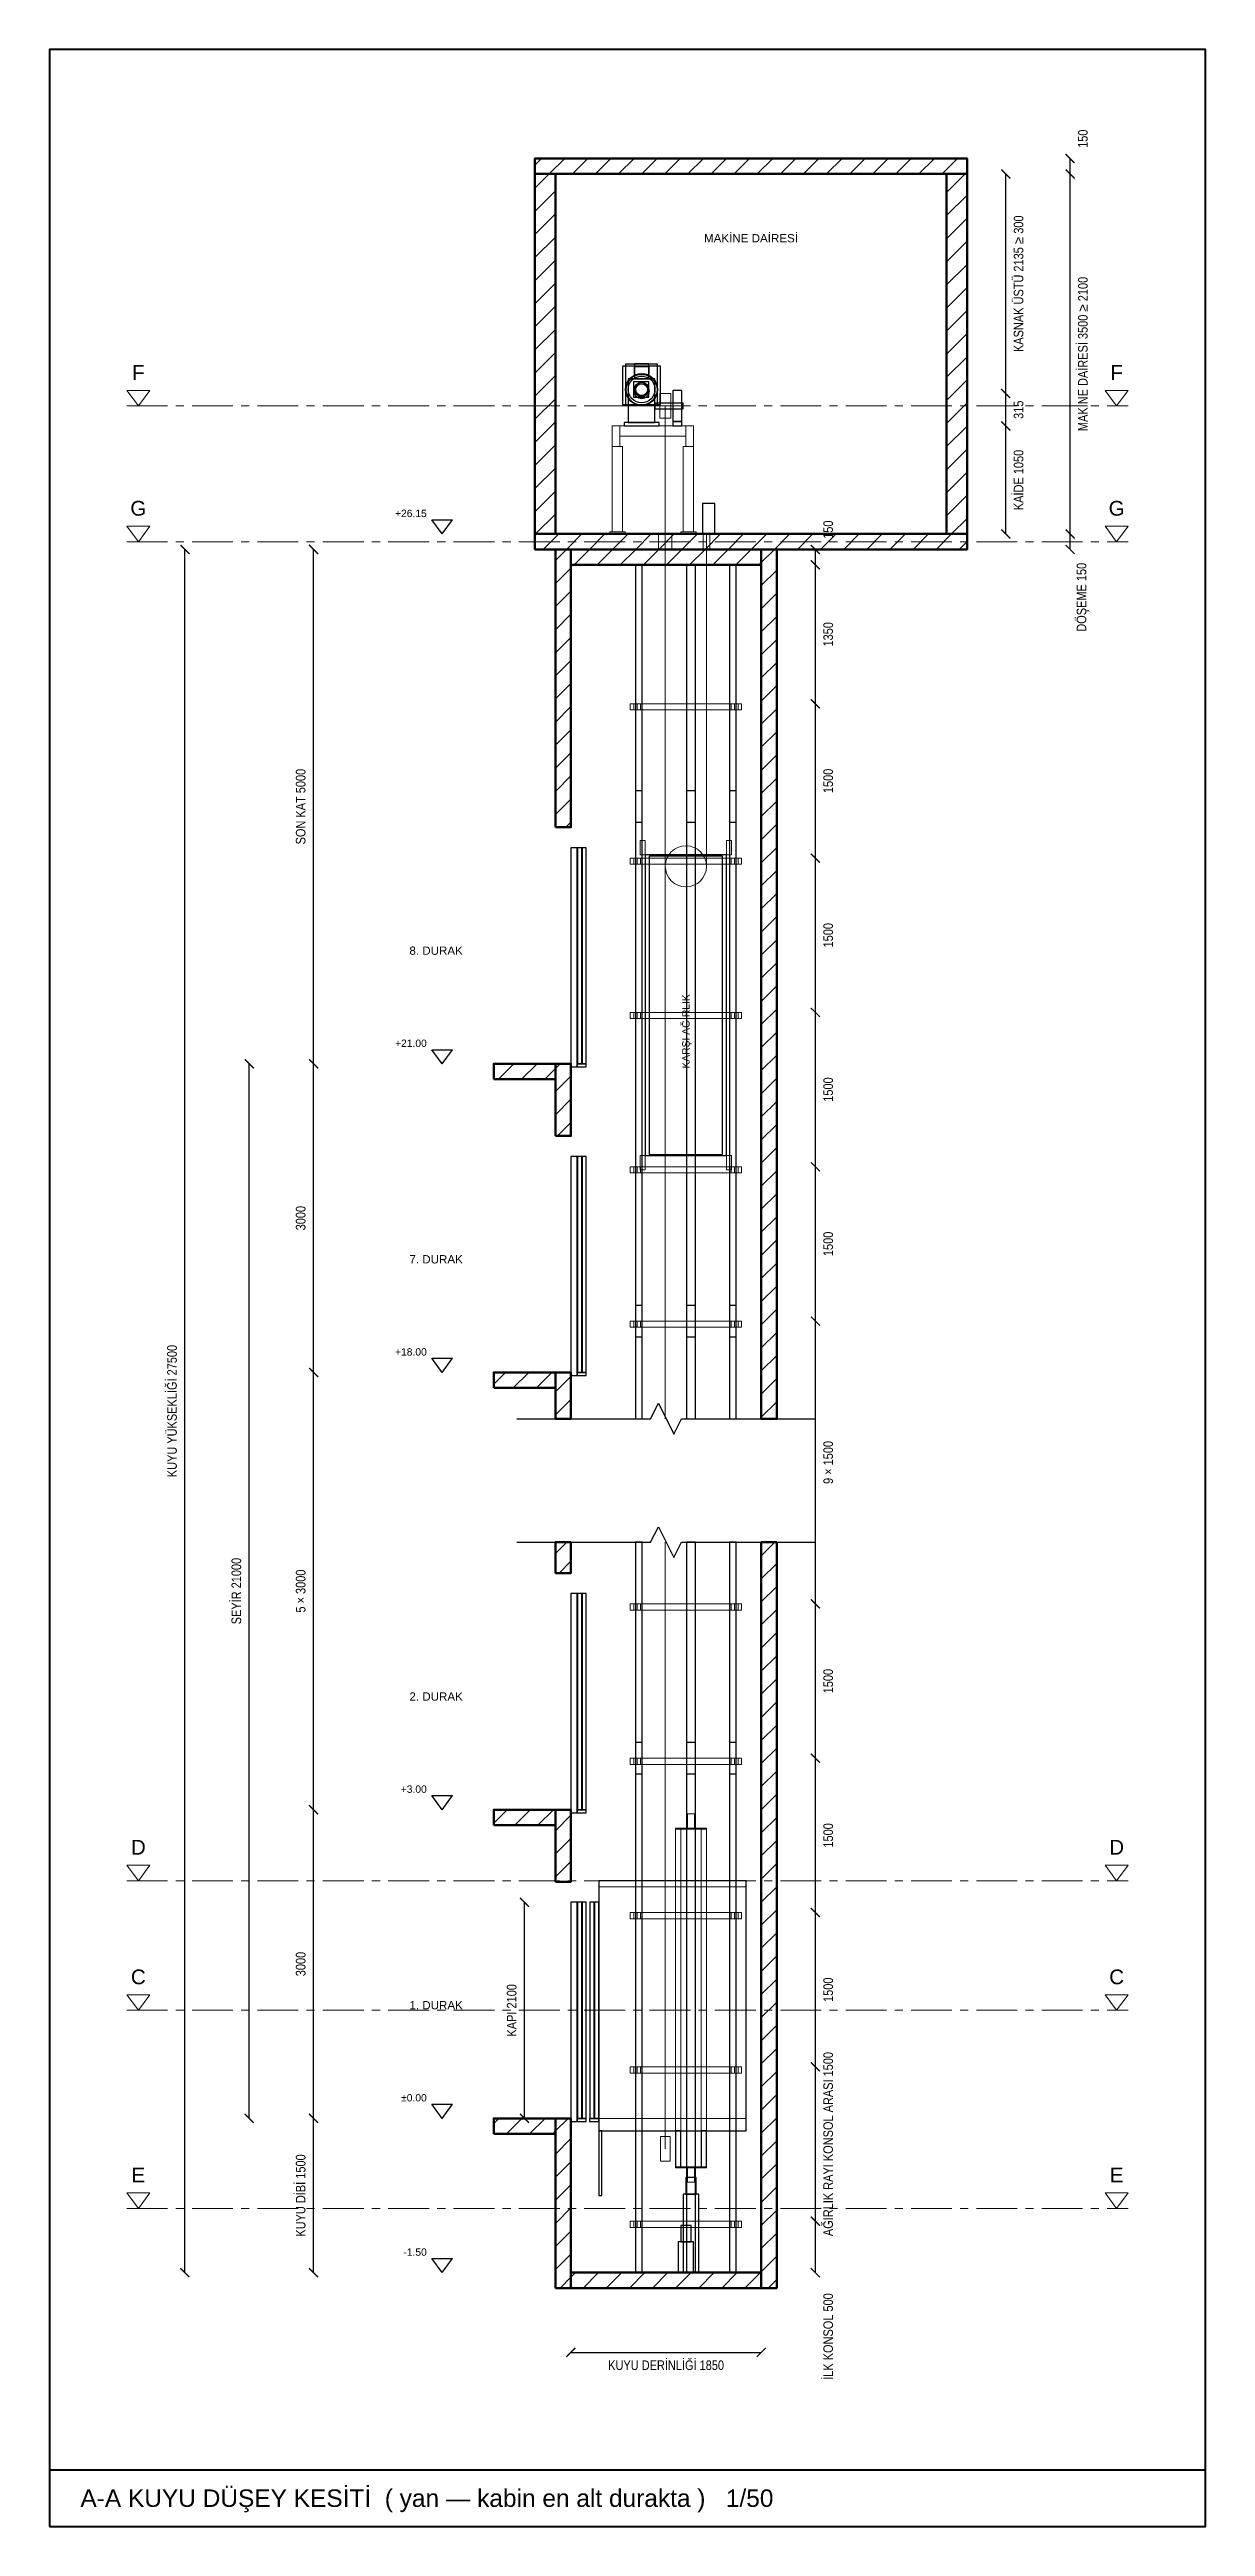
# Model space of a CAD drawing. Header units: millimetres. Extents: x -4216 to -974, y 1159 to 1759.
# Drawn here: x -4002.5 to -3777.9, y 1267.9 to 1749.4 of the extents above; entities that cross this region are included whole.
import ezdxf
from ezdxf.enums import TextEntityAlignment as Align

# ---------------------------------------------------------------- set-up
doc = ezdxf.new("R2010")
doc.units = ezdxf.units.MM
doc.linetypes.add('CENTER', pattern=[5.08, 3.175, -0.635, 0.635, -0.635])
doc.linetypes.add('DASHED', pattern=[1.524, 1.27, -0.254])
for name, color, linetype, lineweight in [('AGIRLIK', 30, 'Continuous', 30), ('BAGLANTI', 8, 'Continuous', 25), ('CERCEVE', 7, 'Continuous', 40), ('GIZLI', 8, 'DASHED', 13), ('HALAT', 6, 'Continuous', 18), ('KABIN', 7, 'Continuous', 30), ('KABIN-IC', 6, 'Continuous', 20), ('KAPI', 30, 'Continuous', 30), ('KASNAK', 90, 'Continuous', 20), ('KONSOL', 3, 'Continuous', 18), ('KUYU-DUVAR', 7, 'Continuous', 50), ('KUYU-IC', 7, 'Continuous', 25), ('MAKINE', 5, 'Continuous', 30), ('OLCU', 5, 'Continuous', 13), ('PATEN', 200, 'Continuous', 20), ('RAY', 3, 'Continuous', 25), ('SASE', 6, 'Continuous', 30), ('SEVIYE', 2, 'Continuous', 13), ('TAMPON', 200, 'Continuous', 25), ('TARAMA', 8, 'Continuous', 13), ('YAZI', 7, 'Continuous', 0)]:
    doc.layers.add(name, color=color, linetype=linetype, lineweight=lineweight)
doc.styles.add('ASANSOR', font='arial.ttf')
doc.styles.add('OpenSansCondensed-Light', font='OpenSansCondensed-Light.ttf')
doc.dimstyles.new('EZDXF', dxfattribs={"dimtxt": 0.25, "dimasz": 0.175, "dimexe": 0.375, "dimexo": 0.125, "dimgap": 0.1, "dimtad": 1, "dimlfac": 100, "dimzin": 12, "dimdsep": 46, "dimtxsty": 'OpenSansCondensed-Light', "dimblk": 'ARCHTICK', "dimcen": 2.5, "dimazin": 3, "dimtfac": 0.5, "dimtmove": 2, "dimatfit": 3})

# ---------------------------------------------------------------- blocks, each defined once
blk = doc.blocks.new('_ARCHTICK')
at = {"color": 0, "linetype": 'BYBLOCK', "const_width": 0.15}
blk.add_lwpolyline([(-0.5, -0.5), (0.5, 0.5)], dxfattribs=at)
blk = doc.blocks.new('CIZIM_KUYU_KESITI_YAN', base_point=(-5065, -3967))
at = {"layer": 'TARAMA'}
h = blk.add_hatch(dxfattribs=at)
h.set_pattern_fill('ANSI31', scale=50)
h.paths.add_polyline_path([(-350, 18900), (3850, 18900), (3850, 19050), (-350, 19050)])
h = blk.add_hatch(dxfattribs=at)
h.set_pattern_fill('ANSI31', scale=50)
h.paths.add_polyline_path([(-350, 15400), (-150, 15400), (-150, 18900), (-350, 18900)])
h = blk.add_hatch(dxfattribs=at)
h.set_pattern_fill('ANSI31', scale=50)
h.paths.add_polyline_path([(3650, 15400), (3850, 15400), (3850, 18900), (3650, 18900)])
h = blk.add_hatch(dxfattribs=at)
h.set_pattern_fill('ANSI31', scale=50)
h.paths.add_polyline_path([(-350, 15250), (3850, 15250), (3850, 15400), (-350, 15400)])
h = blk.add_hatch(dxfattribs=at)
h.set_pattern_fill('ANSI31', scale=50)
h.paths.add_polyline_path([(-150, 12550), (0, 12550), (0, 15250), (-150, 15250)])
h = blk.add_hatch(dxfattribs=at)
h.set_pattern_fill('ANSI31', scale=50)
h.paths.add_polyline_path([(0, 15100), (1850, 15100), (1850, 15250), (0, 15250)])
h = blk.add_hatch(dxfattribs=at)
h.set_pattern_fill('ANSI31', scale=50)
h.paths.add_polyline_path([(1850, 6800), (2000, 6800), (2000, 15250), (1850, 15250)])
h = blk.add_hatch(dxfattribs=at)
h.set_pattern_fill('ANSI31', scale=50)
h.paths.add_polyline_path([(-750, 10100), (-150, 10100), (-150, 10250), (-750, 10250)])
h = blk.add_hatch(dxfattribs=at)
h.set_pattern_fill('ANSI31', scale=50)
h.paths.add_polyline_path([(-150, 9550), (0, 9550), (0, 10250), (-150, 10250)])
h = blk.add_hatch(dxfattribs=at)
h.set_pattern_fill('ANSI31', scale=50)
h.paths.add_polyline_path([(-750, 7100), (-150, 7100), (-150, 7250), (-750, 7250)])
h = blk.add_hatch(dxfattribs=at)
h.set_pattern_fill('ANSI31', scale=50)
h.paths.add_polyline_path([(-150, 6800), (0, 6800), (0, 7250), (-150, 7250)])
h = blk.add_hatch(dxfattribs=at)
h.set_pattern_fill('ANSI31', scale=50)
h.paths.add_polyline_path([(-150, 5300), (0, 5300), (0, 5600), (-150, 5600)])
h = blk.add_hatch(dxfattribs=at)
h.set_pattern_fill('ANSI31', scale=50)
h.paths.add_polyline_path([(1850, -1650), (2000, -1650), (2000, 5600), (1850, 5600)])
h = blk.add_hatch(dxfattribs=at)
h.set_pattern_fill('ANSI31', scale=50)
h.paths.add_polyline_path([(-750, 2850), (-150, 2850), (-150, 3000), (-750, 3000)])
h = blk.add_hatch(dxfattribs=at)
h.set_pattern_fill('ANSI31', scale=50)
h.paths.add_polyline_path([(-150, 2300), (0, 2300), (0, 3000), (-150, 3000)])
h = blk.add_hatch(dxfattribs=at)
h.set_pattern_fill('ANSI31', scale=50)
h.paths.add_polyline_path([(-750, -150), (-150, -150), (-150, 0), (-750, 0)])
h = blk.add_hatch(dxfattribs=at)
h.set_pattern_fill('ANSI31', scale=50)
h.paths.add_polyline_path([(-150, -1650), (0, -1650), (0, 0), (-150, 0)])
h = blk.add_hatch(dxfattribs=at)
h.set_pattern_fill('ANSI31', scale=50)
h.paths.add_polyline_path([(0, -1650), (1850, -1650), (1850, -1500), (0, -1500)])
at = {"layer": 'AGIRLIK', "ltscale": 125}
for points in [[(722, 9360), (1512, 9360), (1512, 12280), (722, 12280)], [(762, 9370), (1472, 9370), (1472, 12270), (762, 12270)]]:
    blk.add_lwpolyline(points, close=True, dxfattribs=at)
at = {"layer": 'BAGLANTI', "ltscale": 125}
blk.add_lwpolyline([(1278, 15400), (1398, 15400), (1398, 15698), (1278, 15698)], close=True, dxfattribs=at)
at = {"layer": 'CERCEVE', "ltscale": 125}
blk.add_line((-5065, -3417), (6165, -3417), dxfattribs=at)
blk.add_lwpolyline([(-5065, -3967), (6165, -3967), (6165, 20109), (-5065, 20109)], close=True, dxfattribs=at)
at = {"layer": 'GIZLI', "ltscale": 125}
for points in [[(852.55, 15250), (981.45, 15250), (981.45, 15400), (852.55, 15400)], [(852.55, 15250), (981.45, 15250), (981.45, 15400), (852.55, 15400)], [(1283.75, 15250), (1350.25, 15250), (1350.25, 15400), (1283.75, 15400)]]:
    blk.add_lwpolyline(points, close=True, dxfattribs=at)
at = {"layer": 'HALAT', "ltscale": 125}
for p, q in [((917, 6800), (917, 16645)), ((917, 12170), (917, 16645)), ((1317, 12170), (1317, 15400)), ((917, -295), (917, 5600))]:
    blk.add_line(p, q, dxfattribs=at)
at = {"layer": 'KABIN', "ltscale": 125}
for points in [[(270, -120), (1703, -120), (1703, 2310), (270, 2310)], [(180, -30), (270, -30), (270, 0), (180, 0)], [(270, -750), (300, -750), (300, -120), (270, -120)]]:
    blk.add_lwpolyline(points, close=True, dxfattribs=at)
at = {"layer": 'KABIN-IC', "ltscale": 125}
for points in [[(1017, -480), (1067, -480), (1067, 2820), (1017, 2820)], [(1017, 2810), (1317, 2810), (1317, 2820), (1017, 2820)], [(1267, -480), (1317, -480), (1317, 2820), (1267, 2820)], [(270, 0), (1703, 0), (1703, 2250), (270, 2250)], [(1017, -480), (1317, -480), (1317, -470), (1017, -470)]]:
    blk.add_lwpolyline(points, close=True, dxfattribs=at)
at = {"layer": 'KAPI', "ltscale": 125}
for points in [[(0, 10220), (60, 10220), (60, 12350), (0, 12350)], [(0, 10220), (60, 10220), (60, 12350), (0, 12350)], [(65, 10250), (105, 10250), (105, 12350), (65, 12350)], [(110, 10250), (150, 10250), (150, 12350), (110, 12350)], [(60, 10220), (150, 10220), (150, 10250), (60, 10250)], [(0, 7220), (60, 7220), (60, 9350), (0, 9350)], [(0, 7220), (60, 7220), (60, 9350), (0, 9350)], [(65, 7250), (105, 7250), (105, 9350), (65, 9350)], [(110, 7250), (150, 7250), (150, 9350), (110, 9350)], [(60, 7220), (150, 7220), (150, 7250), (60, 7250)], [(0, 2970), (60, 2970), (60, 5100), (0, 5100)], [(0, 2970), (60, 2970), (60, 5100), (0, 5100)], [(65, 3000), (105, 3000), (105, 5100), (65, 5100)], [(110, 3000), (150, 3000), (150, 5100), (110, 5100)], [(60, 2970), (150, 2970), (150, 3000), (60, 3000)], [(0, -30), (60, -30), (60, 2100), (0, 2100)], [(0, -30), (60, -30), (60, 2100), (0, 2100)], [(65, 0), (105, 0), (105, 2100), (65, 2100)], [(110, 0), (150, 0), (150, 2100), (110, 2100)], [(185, 0), (225, 0), (225, 2100), (185, 2100)], [(230, 0), (270, 0), (270, 2100), (230, 2100)], [(60, -30), (150, -30), (150, 0), (60, 0)]]:
    blk.add_lwpolyline(points, close=True, dxfattribs=at)
at = {"layer": 'KASNAK', "ltscale": 125}
for points in [[(864.5, 16525), (969.5, 16525), (969.5, 16765), (864.5, 16765)], [(871, -415), (963, -415), (963, -175), (871, -175)]]:
    blk.add_lwpolyline(points, close=True, dxfattribs=at)
blk.add_circle((1117, 12170), 200, dxfattribs=at)
at = {"layer": 'KONSOL', "ltscale": 125}
for points in [[(402, 16250), (477, 16250), (477, 16450), (402, 16450)], [(477, 16350), (1117, 16350), (1117, 16450), (477, 16450)], [(1117, 16250), (1192, 16250), (1192, 16450), (1117, 16450)], [(402, 15420), (502, 15420), (502, 16250), (402, 16250)], [(1092, 15420), (1192, 15420), (1192, 16250), (1092, 16250)], [(377, 15400), (527, 15400), (527, 15420), (377, 15420)], [(1067, 15400), (1217, 15400), (1217, 15420), (1067, 15420)], [(577, 13690), (1657, 13690), (1657, 13750), (577, 13750)], [(577, 13690), (677, 13690), (677, 13750), (577, 13750)], [(610.33333, 13690), (643.66667, 13690), (643.66667, 13750), (610.33333, 13750)], [(1557, 13690), (1657, 13690), (1657, 13750), (1557, 13750)], [(1590.33333, 13690), (1623.66667, 13690), (1623.66667, 13750), (1590.33333, 13750)], [(577, 12190), (1657, 12190), (1657, 12250), (577, 12250)], [(577, 12190), (677, 12190), (677, 12250), (577, 12250)], [(610.33333, 12190), (643.66667, 12190), (643.66667, 12250), (610.33333, 12250)], [(1557, 12190), (1657, 12190), (1657, 12250), (1557, 12250)], [(1590.33333, 12190), (1623.66667, 12190), (1623.66667, 12250), (1590.33333, 12250)], [(577, 10690), (1657, 10690), (1657, 10750), (577, 10750)], [(577, 10690), (677, 10690), (677, 10750), (577, 10750)], [(610.33333, 10690), (643.66667, 10690), (643.66667, 10750), (610.33333, 10750)], [(1557, 10690), (1657, 10690), (1657, 10750), (1557, 10750)], [(1590.33333, 10690), (1623.66667, 10690), (1623.66667, 10750), (1590.33333, 10750)], [(577, 9190), (1657, 9190), (1657, 9250), (577, 9250)], [(577, 9190), (677, 9190), (677, 9250), (577, 9250)], [(610.33333, 9190), (643.66667, 9190), (643.66667, 9250), (610.33333, 9250)], [(1557, 9190), (1657, 9190), (1657, 9250), (1557, 9250)], [(1590.33333, 9190), (1623.66667, 9190), (1623.66667, 9250), (1590.33333, 9250)], [(577, 7690), (1657, 7690), (1657, 7750), (577, 7750)], [(577, 7690), (677, 7690), (677, 7750), (577, 7750)], [(610.33333, 7690), (643.66667, 7690), (643.66667, 7750), (610.33333, 7750)], [(1557, 7690), (1657, 7690), (1657, 7750), (1557, 7750)], [(1590.33333, 7690), (1623.66667, 7690), (1623.66667, 7750), (1590.33333, 7750)], [(577, 4940), (1657, 4940), (1657, 5000), (577, 5000)], [(577, 4940), (677, 4940), (677, 5000), (577, 5000)], [(610.33333, 4940), (643.66667, 4940), (643.66667, 5000), (610.33333, 5000)], [(1557, 4940), (1657, 4940), (1657, 5000), (1557, 5000)], [(1590.33333, 4940), (1623.66667, 4940), (1623.66667, 5000), (1590.33333, 5000)], [(577, 3440), (1657, 3440), (1657, 3500), (577, 3500)], [(577, 3440), (677, 3440), (677, 3500), (577, 3500)], [(610.33333, 3440), (643.66667, 3440), (643.66667, 3500), (610.33333, 3500)], [(1557, 3440), (1657, 3440), (1657, 3500), (1557, 3500)], [(1590.33333, 3440), (1623.66667, 3440), (1623.66667, 3500), (1590.33333, 3500)], [(577, 1940), (1657, 1940), (1657, 2000), (577, 2000)], [(577, 1940), (677, 1940), (677, 2000), (577, 2000)], [(610.33333, 1940), (643.66667, 1940), (643.66667, 2000), (610.33333, 2000)], [(1557, 1940), (1657, 1940), (1657, 2000), (1557, 2000)], [(1590.33333, 1940), (1623.66667, 1940), (1623.66667, 2000), (1590.33333, 2000)], [(577, 440), (1657, 440), (1657, 500), (577, 500)], [(577, 440), (677, 440), (677, 500), (577, 500)], [(610.33333, 440), (643.66667, 440), (643.66667, 500), (610.33333, 500)], [(1557, 440), (1657, 440), (1657, 500), (1557, 500)], [(1590.33333, 440), (1623.66667, 440), (1623.66667, 500), (1590.33333, 500)], [(577, -1060), (1657, -1060), (1657, -1000), (577, -1000)], [(577, -1060), (677, -1060), (677, -1000), (577, -1000)], [(610.33333, -1060), (643.66667, -1060), (643.66667, -1000), (610.33333, -1000)], [(1557, -1060), (1657, -1060), (1657, -1000), (1557, -1000)], [(1590.33333, -1060), (1623.66667, -1060), (1623.66667, -1000), (1590.33333, -1000)]]:
    blk.add_lwpolyline(points, close=True, dxfattribs=at)
at = {"layer": 'KUYU-DUVAR', "ltscale": 125}
for points in [[(-350, 18900), (3850, 18900), (3850, 19050), (-350, 19050)], [(-350, 15400), (-150, 15400), (-150, 18900), (-350, 18900)], [(3650, 15400), (3850, 15400), (3850, 18900), (3650, 18900)], [(-350, 15250), (3850, 15250), (3850, 15400), (-350, 15400)], [(-150, 12550), (0, 12550), (0, 15250), (-150, 15250)], [(0, 15100), (1850, 15100), (1850, 15250), (0, 15250)], [(1850, 6800), (2000, 6800), (2000, 15250), (1850, 15250)], [(-750, 10100), (-150, 10100), (-150, 10250), (-750, 10250)], [(-150, 9550), (0, 9550), (0, 10250), (-150, 10250)], [(-750, 7100), (-150, 7100), (-150, 7250), (-750, 7250)], [(-150, 6800), (0, 6800), (0, 7250), (-150, 7250)], [(-150, 5300), (0, 5300), (0, 5600), (-150, 5600)], [(1850, -1650), (2000, -1650), (2000, 5600), (1850, 5600)], [(-750, 2850), (-150, 2850), (-150, 3000), (-750, 3000)], [(-150, 2300), (0, 2300), (0, 3000), (-150, 3000)], [(-750, -150), (-150, -150), (-150, 0), (-750, 0)], [(-150, -1650), (0, -1650), (0, 0), (-150, 0)], [(0, -1650), (1850, -1650), (1850, -1500), (0, -1500)]]:
    blk.add_lwpolyline(points, close=True, dxfattribs=at)
at = {"layer": 'KUYU-IC', "ltscale": 125}
for p, q in [((-1350, 15537.5), (-1150, 15537.5)), ((-1250, 15400), (-1350, 15537.5)), ((-1250, 15400), (-1150, 15537.5)), ((-1350, 10387.5), (-1150, 10387.5)), ((-1250, 10250), (-1350, 10387.5)), ((-1250, 10250), (-1150, 10387.5)), ((-1350, 7387.5), (-1150, 7387.5)), ((-1250, 7250), (-1350, 7387.5)), ((-1250, 7250), (-1150, 7387.5)), ((-525, 6800), (775, 6800)), ((775, 6800), (850, 6950)), ((850, 6950), (1000, 6650)), ((1000, 6650), (1075, 6800)), ((1075, 6800), (2375, 6800)), ((-525, 5600), (775, 5600)), ((775, 5600), (850, 5750)), ((850, 5750), (1000, 5450)), ((1000, 5450), (1075, 5600)), ((1075, 5600), (2375, 5600)), ((-1350, 3137.5), (-1150, 3137.5)), ((-1250, 3000), (-1350, 3137.5)), ((-1250, 3000), (-1150, 3137.5)), ((-1350, 137.5), (-1150, 137.5)), ((-1250, 0), (-1350, 137.5)), ((-1250, 0), (-1150, 137.5)), ((-1350, -1362.5), (-1150, -1362.5)), ((-1250, -1500), (-1350, -1362.5)), ((-1250, -1500), (-1150, -1362.5))]:
    blk.add_line(p, q, dxfattribs=at)
at = {"layer": 'MAKINE', "ltscale": 125}
for points in [[(502, 16660), (872, 16660), (872, 17030), (502, 17030)], [(532, 16650), (842, 16650), (842, 17050), (532, 17050)], [(557, 16485), (817, 16485), (817, 16907), (557, 16907)], [(607, 16730), (757, 16730), (757, 16880), (607, 16880)], [(615, 16950), (759, 16950), (759, 17025), (615, 17025)], [(617, 16907), (757, 16907), (757, 17055), (617, 17055)], [(817, 16617.5), (1092, 16617.5), (1092, 16672.5), (817, 16672.5)], [(992, 16495), (1077, 16495), (1077, 16795), (992, 16795)], [(517, 16450), (857, 16450), (857, 16485), (517, 16485)], [(992, 16450), (1077, 16450), (1077, 16495), (992, 16495)]]:
    blk.add_lwpolyline(points, close=True, dxfattribs=at)
for centre, radius in [((687, 16805), 155), ((687, 16803), 150), ((687, 16805), 130), ((687, 16787), 72.5), ((687, 16805), 70), ((687, 16803), 57.5)]:
    blk.add_circle(centre, radius, dxfattribs=at)
at = {"layer": 'PATEN', "ltscale": 125}
for points in [[(672, 12280), (722, 12280), (722, 12420), (672, 12420)], [(1512, 12280), (1562, 12280), (1562, 12420), (1512, 12420)], [(672, 9220), (722, 9220), (722, 9360), (672, 9360)], [(1512, 9220), (1562, 9220), (1562, 9360), (1512, 9360)], [(1132, 2820), (1202, 2820), (1202, 2960), (1132, 2960)], [(1132, -620), (1202, -620), (1202, -480), (1132, -480)]]:
    blk.add_lwpolyline(points, close=True, dxfattribs=at)
at = {"layer": 'RAY', "ltscale": 125}
for points in [[(627, 6800), (692, 6800), (692, 15100), (627, 15100)], [(1122.5, 6800), (1211.5, 6800), (1211.5, 15100), (1122.5, 15100)], [(1542, 6800), (1607, 6800), (1607, 15100), (1542, 15100)], [(627, 12597.5), (692, 12597.5), (692, 12902.5), (627, 12902.5)], [(1122.5, 12597.5), (1211.5, 12597.5), (1211.5, 12902.5), (1122.5, 12902.5)], [(1542, 12597.5), (1607, 12597.5), (1607, 12902.5), (1542, 12902.5)], [(627, 7597.5), (692, 7597.5), (692, 7902.5), (627, 7902.5)], [(1122.5, 7597.5), (1211.5, 7597.5), (1211.5, 7902.5), (1122.5, 7902.5)], [(1542, 7597.5), (1607, 7597.5), (1607, 7902.5), (1542, 7902.5)], [(627, -1500), (692, -1500), (692, 5600), (627, 5600)], [(1122.5, -1500), (1211.5, -1500), (1211.5, 5600), (1122.5, 5600)], [(1542, -1500), (1607, -1500), (1607, 5600), (1542, 5600)], [(627, 3347.5), (692, 3347.5), (692, 3652.5), (627, 3652.5)], [(1122.5, 3347.5), (1211.5, 3347.5), (1211.5, 3652.5), (1122.5, 3652.5)], [(1542, 3347.5), (1607, 3347.5), (1607, 3652.5), (1542, 3652.5)]]:
    blk.add_lwpolyline(points, close=True, dxfattribs=at)
at = {"layer": 'SASE', "ltscale": 125}
for points in [[(1017, -470), (1067, -470), (1067, -120), (1017, -120)], [(1267, -470), (1317, -470), (1317, -120), (1267, -120)]]:
    blk.add_lwpolyline(points, close=True, dxfattribs=at)
at = {"layer": 'SEVIYE', "ltscale": 125}
for p, q in [((-4315, 16795), (-4090, 16795)), ((-4315, 16795), (-4202.5, 16645)), ((-4202.5, 16645), (-4090, 16795)), ((5190, 16795), (5415, 16795)), ((5190, 16795), (5302.5, 16645)), ((5302.5, 16645), (5415, 16795)), ((-4315, 15475), (-4090, 15475)), ((-4315, 15475), (-4202.5, 15325)), ((-4202.5, 15325), (-4090, 15475)), ((5190, 15475), (5415, 15475)), ((5190, 15475), (5302.5, 15325)), ((5302.5, 15325), (5415, 15475)), ((-4315, 2460), (-4090, 2460)), ((-4315, 2460), (-4202.5, 2310)), ((-4202.5, 2310), (-4090, 2460)), ((5190, 2460), (5415, 2460)), ((5190, 2460), (5302.5, 2310)), ((5302.5, 2310), (5415, 2460)), ((-4315, 1200), (-4090, 1200)), ((-4315, 1200), (-4202.5, 1050)), ((-4202.5, 1050), (-4090, 1200)), ((5190, 1200), (5415, 1200)), ((5190, 1200), (5302.5, 1050)), ((5302.5, 1050), (5415, 1200)), ((-4315, -725), (-4090, -725)), ((-4315, -725), (-4202.5, -875)), ((-4202.5, -875), (-4090, -725)), ((5190, -725), (5415, -725)), ((5190, -725), (5302.5, -875)), ((5302.5, -875), (5415, -725))]:
    blk.add_line(p, q, dxfattribs=at)
at = {"layer": 'SEVIYE', "linetype": 'CENTER', "ltscale": 125}
for p, q in [((-4315, 16645), (5415, 16645)), ((-4315, 15325), (5415, 15325)), ((-4315, 2310), (5415, 2310)), ((-4315, 1050), (5415, 1050)), ((-4315, -875), (5415, -875))]:
    blk.add_line(p, q, dxfattribs=at)
at = {"layer": 'TAMPON', "ltscale": 125}
for points in [[(1117, -736), (1217, -736), (1217, -576), (1117, -576)], [(1092, -1500), (1242, -1500), (1242, -736), (1092, -736)], [(1042, -1500), (1192, -1500), (1192, -1200), (1042, -1200)], [(1067, -1200), (1167, -1200), (1167, -1040), (1067, -1040)]]:
    blk.add_lwpolyline(points, close=True, dxfattribs=at)
at = {"layer": 'TARAMA', "ltscale": 125}
for points in [[(-350, 18900), (3850, 18900), (3850, 19050), (-350, 19050)], [(-350, 15400), (-150, 15400), (-150, 18900), (-350, 18900)], [(3650, 15400), (3850, 15400), (3850, 18900), (3650, 18900)], [(-350, 15250), (3850, 15250), (3850, 15400), (-350, 15400)], [(-150, 12550), (0, 12550), (0, 15250), (-150, 15250)], [(0, 15100), (1850, 15100), (1850, 15250), (0, 15250)], [(1850, 6800), (2000, 6800), (2000, 15250), (1850, 15250)], [(-750, 10100), (-150, 10100), (-150, 10250), (-750, 10250)], [(-150, 9550), (0, 9550), (0, 10250), (-150, 10250)], [(-750, 7100), (-150, 7100), (-150, 7250), (-750, 7250)], [(-150, 6800), (0, 6800), (0, 7250), (-150, 7250)], [(-150, 5300), (0, 5300), (0, 5600), (-150, 5600)], [(1850, -1650), (2000, -1650), (2000, 5600), (1850, 5600)], [(-750, 2850), (-150, 2850), (-150, 3000), (-750, 3000)], [(-150, 2300), (0, 2300), (0, 3000), (-150, 3000)], [(-750, -150), (-150, -150), (-150, 0), (-750, 0)], [(-150, -1650), (0, -1650), (0, 0), (-150, 0)], [(0, -1650), (1850, -1650), (1850, -1500), (0, -1500)]]:
    blk.add_lwpolyline(points, close=True, dxfattribs=at)
at = {"layer": 'CERCEVE', "style": 'ASANSOR'}
blk.add_text('A-A KUYU DÜŞEY KESİTİ  ( yan — kabin en alt durakta )   1/50', height=170.05, dxfattribs=at).set_placement((-4765, -3692), align=Align.MIDDLE_LEFT)
at = {"layer": 'YAZI', "style": 'ASANSOR'}
for s, height, p in [('MAKİNE DAİRESİ', 80.55, (1750, 18275)), ('F', 143.2, (-4202.5, 16970)), ('F', 143.2, (5302.5, 16970)), ('G', 143.2, (-4202.5, 15650)), ('G', 143.2, (5302.5, 15650)), ('D', 143.2, (-4202.5, 2635)), ('D', 143.2, (5302.5, 2635)), ('C', 143.2, (-4202.5, 1375)), ('C', 143.2, (5302.5, 1375)), ('E', 143.2, (-4202.5, -550)), ('E', 143.2, (5302.5, -550))]:
    blk.add_text(s, height=height, dxfattribs=at).set_placement(p, align=Align.MIDDLE_CENTER)
for s, height, p in [('+26.15', 71.6, (-1400, 15600)), ('8. DURAK', 80.55, (-1050, 11350)), ('+21.00', 71.6, (-1400, 10450)), ('7. DURAK', 80.55, (-1050, 8350)), ('+18.00', 71.6, (-1400, 7450)), ('2. DURAK', 80.55, (-1050, 4100)), ('+3.00', 71.6, (-1400, 3200)), ('1. DURAK', 80.55, (-1050, 1100)), ('±0.00', 71.6, (-1400, 200)), ('-1.50', 71.6, (-1400, -1300))]:
    blk.add_text(s, height=height, dxfattribs=at).set_placement(p, align=Align.MIDDLE_RIGHT)
blk.add_text('KARŞI AĞIRLIK', height=71.6, rotation=90, dxfattribs=at).set_placement((1117, 10565), align=Align.MIDDLE_CENTER)
at = {"layer": 'OLCU'}
for base, p1, p2, location, text in [((4850, 18900), (0, 18900), (0, 19050), (4975, 19242), '150'), ((4225, 16765), (0, 16765), (0, 18900), (4350, 17832.5), 'KASNAK ÜSTÜ 2135 ≥ 300'), ((4850, 15400), (0, 15400), (0, 18900), (4975, 17150), 'MAKİNE DAİRESİ 3500 ≥ 2100'), ((4225, 16450), (0, 16450), (0, 16765), (4350, 16607.5), '315'), ((4225, 15400), (0, 15400), (0, 16450), (4350, 15925), 'KAİDE 1050'), ((2375, 15100), (0, 15100), (0, 15250), (2500, 15442), '150'), ((4850, 15250), (0, 15250), (0, 15400), (4975, 14785), 'DÖŞEME 150'), ((-3750, -1500), (0, -1500), (0, 15250), (-3875, 6875), 'KUYU YÜKSEKLİĞİ 27500'), ((-2500, 10250), (0, 10250), (0, 15250), (-2625, 12750), 'SON KAT 5000'), ((2375, 13750), (0, 13750), (0, 15100), (2500, 14425), '1350'), ((2375, 12250), (0, 12250), (0, 13750), (2500, 13000), '1500'), ((2375, 10750), (0, 10750), (0, 12250), (2500, 11500), '1500'), ((2375, 9250), (0, 9250), (0, 10750), (2500, 10000), '1500'), ((-3125, 0), (0, 0), (0, 10250), (-3250, 5125), 'SEYİR 21000'), ((-2500, 7250), (0, 7250), (0, 10250), (-2625, 8750), '3000'), ((2375, 7750), (0, 7750), (0, 9250), (2500, 8500), '1500'), ((2375, 5000), (0, 5000), (0, 7750), (2500, 6375), '9 × 1500'), ((-2500, 3000), (0, 3000), (0, 7250), (-2625, 5125), '5 × 3000'), ((2375, 3500), (0, 3500), (0, 5000), (2500, 4250), '1500'), ((2375, 2000), (0, 2000), (0, 3500), (2500, 2750), '1500'), ((-2500, 0), (0, 0), (0, 3000), (-2625, 1500), '3000'), ((-450, 0), (0, 0), (0, 2100), (-575, 1050), 'KAPI 2100'), ((2375, 500), (0, 500), (0, 2000), (2500, 1250), '1500'), ((2375, -1000), (0, -1000), (0, 500), (2500, -250), 'AĞIRLIK RAYI KONSOL ARASI 1500'), ((-2500, -1500), (0, -1500), (0, 0), (-2625, -750), 'KUYU DİBİ 1500'), ((2375, -1500), (0, -1500), (0, -1000), (2500, -2121), 'İLK KONSOL 500')]:
    blk.add_linear_dim(base=base, p1=p1, p2=p2, angle=90, location=location, text=text, text_rotation=90, dimstyle='EZDXF', override={"dimtxt": 93.08, "dimasz": 87.5, "dimexe": 75, "dimexo": 62.5, "dimgap": 37.5, "dimse1": 1, "dimse2": 1, "dimclrt": 5, "dimtmove": 2}, dxfattribs=at).render()
blk.add_linear_dim(base=(0, -2275), p1=(0, -1500), p2=(1850, -1500), location=(925, -2400), text='KUYU DERİNLİĞİ 1850', dimstyle='EZDXF', override={"dimtxt": 93.08, "dimasz": 87.5, "dimexe": 75, "dimexo": 62.5, "dimgap": 37.5, "dimse1": 1, "dimse2": 1, "dimclrt": 5, "dimtmove": 2}, dxfattribs=at).render()

msp = doc.modelspace()

# ---------------------------------------------------------------- block references
at = {"xscale": 0.02, "yscale": 0.02}
msp.add_blockref('CIZIM_KUYU_KESITI_YAN', (-4002.5, 1267.88), dxfattribs=at)

doc.saveas('drawing.dxf')
